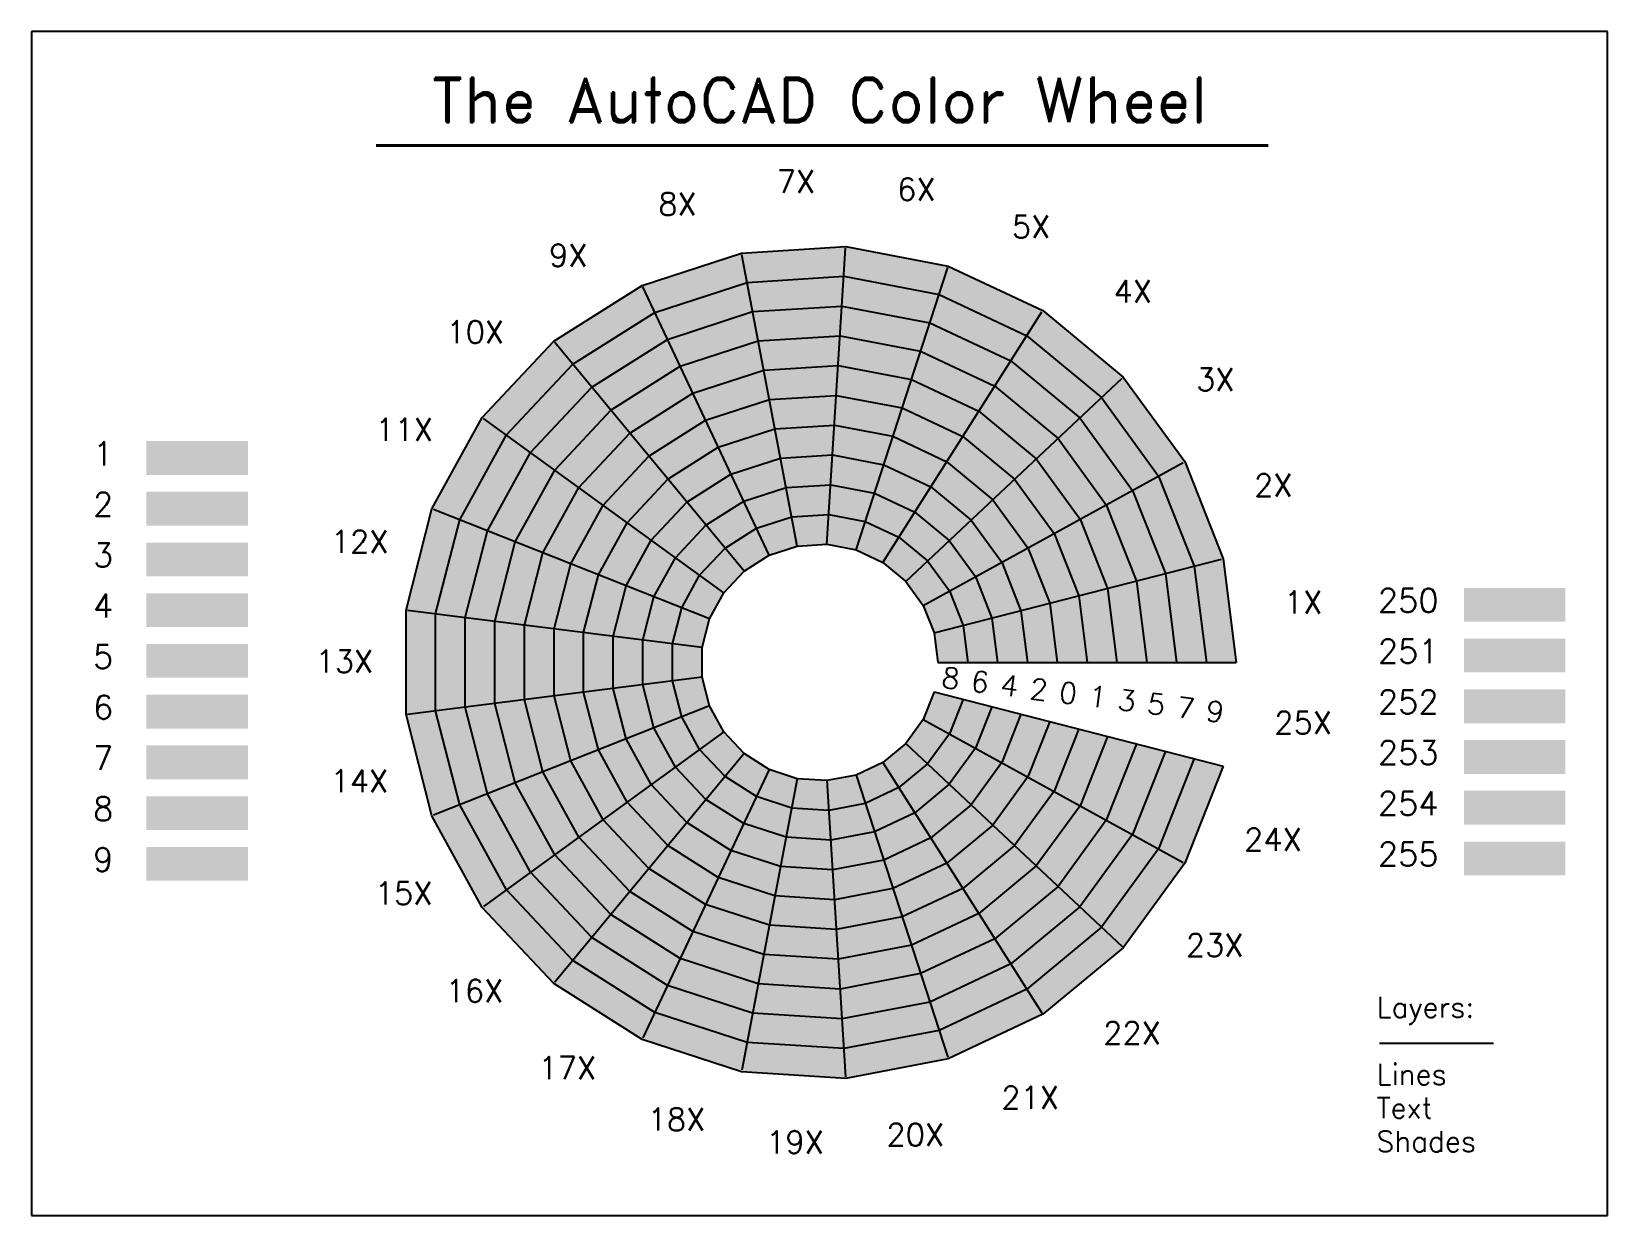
# Model space of a CAD drawing. Extents: x -266 to 266, y -187 to 213.
import ezdxf
from ezdxf.enums import TextEntityAlignment as Align

# ---------------------------------------------------------------- set-up
doc = ezdxf.new("R2010")
doc.units = 0
doc.header["$MEASUREMENT"] = 0
doc.layers.get('0').update_dxf_attribs({"linetype": 'CONTINUOUS'})
for name, color, linetype in [('LINES', 7, 'CONTINUOUS'), ('SHADES', 10, 'CONTINUOUS'), ('TEXT', 7, 'CONTINUOUS')]:
    doc.layers.add(name, color=color, linetype=linetype)
doc.styles.add('ROMAND', font='romand')
doc.styles.add('ROMANS', font='romans')

msp = doc.modelspace()

# ---------------------------------------------------------------- texts
at = {"layer": 'TEXT', "style": 'ROMAND'}
msp.add_text('The AutoCAD Color Wheel', height=15, dxfattribs=at).set_placement((0, 190), align=Align.MIDDLE)
at = {"layer": 'TEXT', "color": 70, "style": 'ROMANS'}
msp.add_text('7X', height=7.6, dxfattribs=at).set_placement((-7.92, 162.46), align=Align.MIDDLE)
at = {"layer": 'TEXT', "color": 60, "style": 'ROMANS'}
msp.add_text('6X', height=7.6, dxfattribs=at).set_placement((32.75, 159.85), align=Align.MIDDLE)
at = {"layer": 'TEXT', "color": 80, "style": 'ROMANS'}
msp.add_text('8X', height=7.6, dxfattribs=at).set_placement((-47.96, 154.86), align=Align.MIDDLE)
at = {"layer": 'TEXT', "color": 50, "style": 'ROMANS'}
msp.add_text('5X', height=7.6, dxfattribs=at).set_placement((71.5, 147.21), align=Align.MIDDLE)
at = {"layer": 'TEXT', "color": 90, "style": 'ROMANS'}
msp.add_text('9X', height=7.6, dxfattribs=at).set_placement((-84.86, 137.55), align=Align.MIDDLE)
at = {"layer": 'TEXT', "color": 40, "style": 'ROMANS'}
msp.add_text('4X', height=7.6, dxfattribs=at).set_placement((105.88, 125.34), align=Align.MIDDLE)
at = {"layer": 'TEXT', "color": 100, "style": 'ROMANS'}
msp.add_text('10X', height=7.6, dxfattribs=at).set_placement((-116.29, 111.61), align=Align.MIDDLE)
at = {"layer": 'TEXT', "color": 30, "style": 'ROMANS'}
msp.add_text('3X', height=7.6, dxfattribs=at).set_placement((133.75, 95.6), align=Align.MIDDLE)
at = {"layer": 'TEXT', "color": 110, "style": 'ROMANS'}
msp.add_text('11X', height=7.6, dxfattribs=at).set_placement((-140.28, 78.67), align=Align.MIDDLE)
at = {"layer": 'TEXT', "color": 1, "style": 'ROMANS'}
msp.add_text('1', height=8, dxfattribs=at).set_placement((-242, 70.55), align=Align.MIDDLE)
at = {"layer": 'TEXT', "color": 20, "style": 'ROMANS'}
msp.add_text('2X', height=7.6, dxfattribs=at).set_placement((153.34, 59.86), align=Align.MIDDLE)
at = {"layer": 'TEXT', "color": 2, "style": 'ROMANS'}
msp.add_text('2', height=8, dxfattribs=at).set_placement((-242, 53.41), align=Align.MIDDLE)
at = {"layer": 'TEXT', "color": 120, "style": 'ROMANS'}
msp.add_text('12X', height=7.6, dxfattribs=at).set_placement((-155.32, 40.79), align=Align.MIDDLE)
at = {"layer": 'TEXT', "color": 3, "style": 'ROMANS'}
msp.add_text('3', height=8, dxfattribs=at).set_placement((-242, 36.27), align=Align.MIDDLE)
at = {"layer": 'TEXT', "color": 4, "style": 'ROMANS'}
msp.add_text('4', height=8, dxfattribs=at).set_placement((-242, 19.12), align=Align.MIDDLE)
at = {"layer": 'TEXT', "color": 10, "style": 'ROMANS'}
msp.add_text('1X', height=7.6, dxfattribs=at).set_placement((163.43, 20.38), align=Align.MIDDLE)
at = {"layer": 'TEXT', "color": 250, "style": 'ROMANS'}
for s, height, p in [('250', 8, (198.89, 20.94)), ('25X', 7.6, (163.39, -20.38))]:
    msp.add_text(s, height=height, dxfattribs=at).set_placement(p, align=Align.MIDDLE)
at = {"layer": 'TEXT', "color": 5, "style": 'ROMANS'}
msp.add_text('5', height=8, dxfattribs=at).set_placement((-242, 1.98), align=Align.MIDDLE)
at = {"layer": 'TEXT', "color": 251, "style": 'ROMANS'}
msp.add_text('251', height=8, dxfattribs=at).set_placement((198.89, 3.8), align=Align.MIDDLE)
at = {"layer": 'TEXT', "color": 130, "style": 'ROMANS'}
msp.add_text('13X', height=7.6, dxfattribs=at).set_placement((-160.48, 0.36), align=Align.MIDDLE)
at = {"layer": 'TEXT', "style": 'ROMANS'}
for s, p in [('8', (44.33, -5.34)), ('6', (54.25, -6.59)), ('4', (64.17, -7.84)), ('2', (74.1, -9.1)), ('0', (84.02, -10.35)), ('1', (93.94, -11.6)), ('3', (103.86, -12.86)), ('5', (113.78, -14.11)), ('7', (123.7, -15.36)), ('9', (133.62, -16.62))]:
    msp.add_text(s, height=7, rotation=352.8, dxfattribs=at).set_placement(p, align=Align.MIDDLE)
at = {"layer": 'TEXT', "color": 252, "style": 'ROMANS'}
msp.add_text('252', height=8, dxfattribs=at).set_placement((198.89, -13.34), align=Align.MIDDLE)
at = {"layer": 'TEXT', "color": 6, "style": 'ROMANS'}
msp.add_text('6', height=8, dxfattribs=at).set_placement((-242, -15.16), align=Align.MIDDLE)
at = {"layer": 'TEXT', "color": 253, "style": 'ROMANS'}
msp.add_text('253', height=8, dxfattribs=at).set_placement((198.89, -30.49), align=Align.MIDDLE)
at = {"layer": 'TEXT', "color": 7, "style": 'ROMANS'}
msp.add_text('7', height=8, dxfattribs=at).set_placement((-242, -32.31), align=Align.MIDDLE)
at = {"layer": 'TEXT', "color": 140, "style": 'ROMANS'}
msp.add_text('14X', height=7.6, dxfattribs=at).set_placement((-155.41, -40.07), align=Align.MIDDLE)
at = {"layer": 'TEXT', "color": 8, "style": 'ROMANS'}
msp.add_text('8', height=8, dxfattribs=at).set_placement((-242, -49.45), align=Align.MIDDLE)
at = {"layer": 'TEXT', "color": 254, "style": 'ROMANS'}
msp.add_text('254', height=8, dxfattribs=at).set_placement((198.89, -47.63), align=Align.MIDDLE)
at = {"layer": 'TEXT', "color": 240, "style": 'ROMANS'}
msp.add_text('24X', height=7.6, dxfattribs=at).set_placement((153.21, -59.84), align=Align.MIDDLE)
at = {"layer": 'TEXT', "color": 9, "style": 'ROMANS'}
msp.add_text('9', height=8, dxfattribs=at).set_placement((-242, -66.59), align=Align.MIDDLE)
at = {"layer": 'TEXT', "color": 255, "style": 'ROMANS'}
msp.add_text('255', height=8, dxfattribs=at).set_placement((198.89, -64.77), align=Align.MIDDLE)
at = {"layer": 'TEXT', "color": 150, "style": 'ROMANS'}
msp.add_text('15X', height=7.6, dxfattribs=at).set_placement((-140.45, -77.98), align=Align.MIDDLE)
at = {"layer": 'TEXT', "color": 230, "style": 'ROMANS'}
msp.add_text('23X', height=7.6, dxfattribs=at).set_placement((133.53, -95.53), align=Align.MIDDLE)
at = {"layer": 'TEXT', "color": 160, "style": 'ROMANS'}
msp.add_text('16X', height=7.6, dxfattribs=at).set_placement((-116.54, -110.98), align=Align.MIDDLE)
at = {"layer": 'TEXT', "style": 'ROMANS'}
for s, p in [('Layers:', (188.15, -120)), ('Lines', (188.15, -142.67)), ('Text', (188.15, -154)), ('Shades', (188.15, -165.33))]:
    msp.add_text(s, height=7, dxfattribs=at).set_placement(p)
at = {"layer": 'TEXT', "color": 220, "style": 'ROMANS'}
msp.add_text('22X', height=7.6, dxfattribs=at).set_placement((105.6, -125.21), align=Align.MIDDLE)
at = {"layer": 'TEXT', "color": 170, "style": 'ROMANS'}
msp.add_text('17X', height=7.6, dxfattribs=at).set_placement((-85.16, -136.99), align=Align.MIDDLE)
at = {"layer": 'TEXT', "color": 210, "style": 'ROMANS'}
msp.add_text('21X', height=7.6, dxfattribs=at).set_placement((71.17, -147.01), align=Align.MIDDLE)
at = {"layer": 'TEXT', "color": 180, "style": 'ROMANS'}
msp.add_text('18X', height=7.6, dxfattribs=at).set_placement((-48.31, -154.39), align=Align.MIDDLE)
at = {"layer": 'TEXT', "color": 190, "style": 'ROMANS'}
msp.add_text('19X', height=7.6, dxfattribs=at).set_placement((-8.28, -162.07), align=Align.MIDDLE)
at = {"layer": 'TEXT', "color": 200, "style": 'ROMANS'}
msp.add_text('20X', height=7.6, dxfattribs=at).set_placement((32.39, -159.56), align=Align.MIDDLE)

# ---------------------------------------------------------------- linework, layer by layer
for p, q in [((266.2, 213.15), (-266.2, 213.15)), ((-266.2, 213.15), (-266.2, -186.85)), ((266.2, -186.85), (266.2, 213.15)), ((-266.2, -186.85), (266.2, -186.85))]:
    msp.add_line(p, q)
at = {"layer": 'LINES', "color": 3}
for p, q in [((-26.38, 138.3), (8.84, 140.52)), ((2.51, 39.92), (8.81, 139.96)), ((-59.95, 127.39), (-26.38, 138.3)), ((-7.5, 39.29), (-26.28, 137.75)), ((-55.66, 118.27), (-24.49, 128.4)), ((-24.49, 128.4), (8.21, 130.46)), ((-89.75, 108.48), (-59.95, 127.39)), ((-17.03, 36.19), (-59.71, 126.89)), ((-83.32, 100.72), (-55.66, 118.27)), ((-51.36, 109.15), (-22.6, 118.5)), ((-22.6, 118.5), (7.57, 120.4)), ((-113.91, 82.76), (-89.75, 108.48)), ((-25.5, 30.82), (-89.39, 108.06)), ((-76.9, 92.95), (-51.36, 109.15)), ((-47.07, 100.03), (-20.72, 108.6)), ((-20.72, 108.6), (6.94, 110.34)), ((-105.75, 76.83), (-83.32, 100.72)), ((-70.47, 85.19), (-47.07, 100.03)), ((-42.78, 90.91), (-18.83, 98.7)), ((-18.83, 98.7), (6.31, 100.28)), ((-97.6, 70.91), (-76.9, 92.95)), ((-64.05, 77.42), (-42.78, 90.91)), ((-89.44, 64.98), (-70.47, 85.19)), ((-38.49, 81.79), (-16.94, 88.8)), ((-16.94, 88.8), (5.68, 90.22)), ((-130.91, 51.83), (-113.91, 82.76)), ((-32.36, 23.51), (-113.46, 82.43)), ((-57.62, 69.65), (-38.49, 81.79)), ((-15.05, 78.9), (5.04, 80.16)), ((-121.54, 48.12), (-105.75, 76.83)), ((-81.29, 59.06), (-64.05, 77.42)), ((-34.2, 72.67), (-15.05, 78.9)), ((-112.16, 44.41), (-97.6, 70.91)), ((-73.13, 53.13), (-57.62, 69.65)), ((-51.2, 61.89), (-34.2, 72.67)), ((-13.16, 68.99), (4.41, 70.1)), ((-102.79, 40.7), (-89.44, 64.98)), ((-29.91, 63.55), (-13.16, 68.99)), ((-93.42, 36.99), (-81.29, 59.06)), ((-64.98, 47.21), (-51.2, 61.89)), ((-44.77, 54.12), (-29.91, 63.55)), ((-25.61, 54.43), (-11.27, 59.09)), ((-11.27, 59.09), (3.78, 60.04)), ((-56.82, 41.29), (-44.77, 54.12)), ((-38.35, 46.35), (-25.61, 54.43)), ((-84.05, 33.28), (-73.13, 53.13)), ((-21.32, 45.31), (-9.38, 49.19)), ((-9.38, 49.19), (3.14, 49.98)), ((-74.68, 29.57), (-64.98, 47.21)), ((-48.67, 35.36), (-38.35, 46.35)), ((-31.92, 38.59), (-21.32, 45.31)), ((-65.31, 25.86), (-56.82, 41.29)), ((-40.52, 29.44), (-31.92, 38.59)), ((-55.93, 22.15), (-48.67, 35.36)), ((-46.56, 18.44), (-40.52, 29.44))]:
    msp.add_line(p, q, dxfattribs=at)
at = {"layer": 'LINES', "color": 2}
for p, q in [((8.84, 140.52), (43.51, 133.9)), ((12.36, 38.04), (43.34, 133.37)), ((43.51, 133.9), (75.44, 118.88)), ((8.21, 130.46), (40.39, 124.32)), ((40.39, 124.32), (70.04, 110.37)), ((7.57, 120.4), (37.28, 114.73)), ((21.43, 33.77), (75.14, 118.41)), ((75.44, 118.88), (102.64, 96.38)), ((37.28, 114.73), (64.64, 101.86)), ((6.94, 110.34), (34.16, 105.15)), ((70.04, 110.37), (95.29, 89.48)), ((34.16, 105.15), (59.24, 93.35)), ((64.64, 101.86), (87.94, 82.58)), ((6.31, 100.28), (31.05, 95.56)), ((29.16, 27.38), (102.23, 96)), ((31.05, 95.56), (53.84, 84.84)), ((59.24, 93.35), (80.59, 75.68)), ((5.68, 90.22), (27.93, 85.97)), ((27.93, 85.97), (48.44, 76.33)), ((5.04, 80.16), (24.82, 76.39)), ((53.84, 84.84), (73.24, 68.78)), ((24.82, 76.39), (43.04, 67.81)), ((48.44, 76.33), (65.9, 61.88)), ((4.41, 70.1), (21.7, 66.8)), ((21.7, 66.8), (37.64, 59.3)), ((43.04, 67.81), (58.55, 54.98)), ((3.78, 60.04), (18.59, 57.21)), ((37.64, 59.3), (51.2, 48.08)), ((18.59, 57.21), (32.23, 50.79)), ((3.14, 49.98), (15.48, 47.63)), ((32.23, 50.79), (43.85, 41.18)), ((15.48, 47.63), (26.83, 42.28)), ((26.83, 42.28), (36.51, 34.28))]:
    msp.add_line(p, q, dxfattribs=at)
at = {"layer": 'LINES', "color": 1}
for p, q in [((102.64, 96.38), (123.38, 67.83)), ((95.29, 89.48), (114.55, 62.97)), ((87.94, 82.58), (105.71, 58.12)), ((80.59, 75.68), (96.88, 53.26)), ((35.05, 19.27), (122.89, 67.56)), ((73.24, 68.78), (88.05, 48.41)), ((123.38, 67.83), (136.37, 35.01)), ((65.9, 61.88), (79.22, 43.55)), ((114.55, 62.97), (126.61, 32.51)), ((58.55, 54.98), (70.38, 38.69)), ((96.88, 53.26), (107.08, 27.49)), ((105.71, 58.12), (116.85, 30)), ((51.2, 48.08), (61.55, 33.84)), ((88.05, 48.41), (97.32, 24.99)), ((79.22, 43.55), (87.56, 22.48)), ((43.85, 41.18), (52.72, 28.98)), ((70.38, 38.69), (77.79, 19.97)), ((36.51, 34.28), (43.88, 24.13)), ((38.74, 9.95), (135.83, 34.88)), ((61.55, 33.84), (68.03, 17.47)), ((126.61, 32.51), (130.72, 0)), ((136.37, 35.01), (140.79, 0)), ((52.72, 28.98), (58.27, 14.96)), ((107.08, 27.49), (110.56, 0)), ((116.85, 30), (120.64, 0)), ((43.88, 24.13), (48.51, 12.45)), ((87.56, 22.48), (90.4, 0)), ((97.32, 24.99), (100.48, 0)), ((68.03, 17.47), (70.24, 0)), ((77.79, 19.97), (80.32, 0)), ((48.51, 12.45), (50.08, 0)), ((58.27, 14.96), (60.16, 0)), ((40, 0), (140.79, 0))]:
    msp.add_line(p, q, dxfattribs=at)
at = {"layer": 'LINES', "color": 4}
for p, q in [((-139.68, 17.65), (-130.91, 51.83)), ((-37.19, 14.73), (-130.39, 51.63)), ((-129.68, 16.38), (-121.54, 48.12)), ((-119.68, 15.12), (-112.16, 44.41)), ((-109.68, 13.86), (-102.79, 40.7)), ((-99.68, 12.59), (-93.42, 36.99)), ((-89.68, 11.33), (-84.05, 33.28)), ((-79.68, 10.07), (-74.68, 29.57)), ((-69.68, 8.8), (-65.31, 25.86)), ((-59.68, 7.54), (-55.93, 22.15)), ((-139.68, -17.65), (-139.68, 17.65)), ((-39.68, 5.01), (-139.13, 17.58)), ((-129.68, -16.38), (-129.68, 16.38)), ((-49.68, 6.28), (-46.56, 18.44)), ((-119.68, -15.12), (-119.68, 15.12)), ((-109.68, -13.86), (-109.68, 13.86)), ((-99.68, -12.59), (-99.68, 12.59)), ((-89.68, -11.33), (-89.68, 11.33)), ((-79.68, -10.07), (-79.68, 10.07)), ((-69.68, -8.8), (-69.68, 8.8)), ((-59.68, -7.54), (-59.68, 7.54)), ((-49.68, -6.28), (-49.68, 6.28)), ((-39.68, -5.01), (-139.13, -17.58)), ((-74.68, -29.57), (-79.68, -10.07)), ((-65.31, -25.86), (-69.68, -8.8)), ((-55.93, -22.15), (-59.68, -7.54)), ((-46.56, -18.44), (-49.68, -6.28)), ((-112.16, -44.41), (-119.68, -15.12)), ((-102.79, -40.7), (-109.68, -13.86)), ((-93.42, -36.99), (-99.68, -12.59)), ((-84.05, -33.28), (-89.68, -11.33)), ((-130.91, -51.83), (-139.68, -17.65)), ((-121.54, -48.12), (-129.68, -16.38))]:
    msp.add_line(p, q, dxfattribs=at)
at = {"layer": 'LINES', "color": 6}
for p, q in [((38.74, -9.95), (136.37, -35.01)), ((48.51, -12.45), (43.88, -24.13)), ((58.27, -14.96), (52.72, -28.98)), ((35.05, -19.27), (122.89, -67.56)), ((68.03, -17.47), (61.55, -33.84)), ((77.79, -19.97), (70.38, -38.69)), ((43.88, -24.13), (36.51, -34.28)), ((87.56, -22.48), (79.22, -43.55)), ((97.32, -24.99), (88.05, -48.41)), ((29.16, -27.38), (102.23, -96)), ((52.72, -28.98), (43.85, -41.18)), ((107.08, -27.49), (96.88, -53.26)), ((116.85, -30), (105.71, -58.12)), ((21.43, -33.77), (75.14, -118.41)), ((36.51, -34.28), (26.83, -42.28)), ((61.55, -33.84), (51.2, -48.08)), ((126.61, -32.51), (114.55, -62.97)), ((136.37, -35.01), (123.38, -67.83)), ((2.51, -39.92), (8.81, -139.96)), ((12.36, -38.04), (43.34, -133.37)), ((26.83, -42.28), (15.48, -47.63)), ((43.85, -41.18), (32.23, -50.79)), ((70.38, -38.69), (58.55, -54.98)), ((15.48, -47.63), (3.14, -49.98)), ((79.22, -43.55), (65.9, -61.88)), ((32.23, -50.79), (18.59, -57.21)), ((51.2, -48.08), (37.64, -59.3)), ((88.05, -48.41), (73.24, -68.78)), ((18.59, -57.21), (3.78, -60.04)), ((58.55, -54.98), (43.04, -67.81)), ((96.88, -53.26), (80.59, -75.68)), ((105.71, -58.12), (87.94, -82.58)), ((37.64, -59.3), (21.7, -66.8)), ((65.9, -61.88), (48.44, -76.33)), ((114.55, -62.97), (95.29, -89.48)), ((21.7, -66.8), (4.41, -70.1)), ((43.04, -67.81), (24.82, -76.39)), ((73.24, -68.78), (53.84, -84.84)), ((123.38, -67.83), (102.63, -96.38)), ((24.82, -76.39), (5.04, -80.16)), ((48.44, -76.33), (27.93, -85.97)), ((80.59, -75.68), (59.24, -93.35)), ((53.84, -84.84), (31.05, -95.56)), ((87.94, -82.58), (64.64, -101.86)), ((27.93, -85.97), (5.68, -90.22)), ((95.29, -89.48), (70.04, -110.37)), ((31.05, -95.56), (6.31, -100.28)), ((59.24, -93.35), (34.16, -105.15)), ((102.63, -96.38), (75.44, -118.88)), ((34.16, -105.15), (6.94, -110.34)), ((64.64, -101.86), (37.28, -114.73)), ((70.04, -110.37), (40.39, -124.32)), ((37.28, -114.73), (7.57, -120.4)), ((75.44, -118.88), (43.51, -133.9)), ((40.39, -124.32), (8.21, -130.46)), ((43.51, -133.9), (8.84, -140.52))]:
    msp.add_line(p, q, dxfattribs=at)
at = {"layer": 'LINES', "color": 5}
for p, q in [((-37.19, -14.72), (-130.39, -51.63)), ((-40.52, -29.44), (-46.56, -18.44)), ((-32.36, -23.51), (-113.46, -82.43)), ((-56.82, -41.29), (-65.31, -25.86)), ((-48.67, -35.36), (-55.93, -22.15)), ((-25.5, -30.82), (-89.39, -108.06)), ((-64.98, -47.21), (-74.68, -29.57)), ((-31.92, -38.59), (-40.52, -29.44)), ((-81.29, -59.06), (-93.42, -36.99)), ((-73.13, -53.13), (-84.05, -33.28)), ((-17.03, -36.19), (-59.71, -126.89)), ((-38.35, -46.35), (-48.67, -35.36)), ((-89.44, -64.98), (-102.79, -40.7)), ((-44.77, -54.12), (-56.82, -41.29)), ((-21.32, -45.31), (-31.92, -38.59)), ((-7.5, -39.29), (-26.28, -137.75)), ((-97.6, -70.91), (-112.16, -44.41)), ((-51.2, -61.89), (-64.98, -47.21)), ((-25.61, -54.43), (-38.35, -46.35)), ((-9.38, -49.19), (-21.32, -45.31)), ((-113.91, -82.76), (-130.91, -51.83)), ((-105.75, -76.83), (-121.54, -48.12)), ((-57.62, -69.65), (-73.13, -53.13)), ((3.14, -49.98), (-9.38, -49.19)), ((-29.91, -63.55), (-44.77, -54.12)), ((-11.27, -59.09), (-25.61, -54.43)), ((-64.05, -77.42), (-81.29, -59.06)), ((-34.2, -72.67), (-51.2, -61.89)), ((-13.16, -68.99), (-29.91, -63.55)), ((3.78, -60.04), (-11.27, -59.09)), ((-70.47, -85.19), (-89.44, -64.98)), ((4.41, -70.1), (-13.16, -68.99)), ((-76.9, -92.95), (-97.6, -70.91)), ((-38.49, -81.79), (-57.62, -69.65)), ((-15.05, -78.9), (-34.2, -72.67)), ((-83.32, -100.72), (-105.75, -76.83)), ((-42.78, -90.91), (-64.05, -77.42)), ((5.04, -80.16), (-15.05, -78.9)), ((-89.75, -108.48), (-113.91, -82.76)), ((-16.94, -88.8), (-38.49, -81.79)), ((-47.07, -100.03), (-70.47, -85.19)), ((5.68, -90.22), (-16.94, -88.8)), ((-51.36, -109.15), (-76.9, -92.95)), ((-18.83, -98.7), (-42.78, -90.91)), ((-55.66, -118.27), (-83.32, -100.72)), ((-20.72, -108.6), (-47.07, -100.03)), ((6.31, -100.28), (-18.83, -98.7)), ((-59.95, -127.39), (-89.75, -108.48)), ((-22.6, -118.5), (-51.36, -109.15)), ((6.94, -110.34), (-20.72, -108.6)), ((-24.49, -128.4), (-55.66, -118.27)), ((7.57, -120.4), (-22.6, -118.5)), ((-26.38, -138.3), (-59.95, -127.39)), ((8.21, -130.46), (-24.49, -128.4)), ((8.84, -140.52), (-26.38, -138.3))]:
    msp.add_line(p, q, dxfattribs=at)
at = {"layer": 'LINES', "color": 3}
msp.add_lwpolyline([(-37.19, 14.73), (-32.36, 23.51), (-25.5, 30.82), (-17.03, 36.19), (-7.5, 39.29), (2.51, 39.92)], dxfattribs=at)
at = {"layer": 'LINES', "color": 2}
msp.add_lwpolyline([(2.51, 39.92), (12.36, 38.04), (21.43, 33.77), (29.16, 27.38)], dxfattribs=at)
at = {"layer": 'LINES', "color": 1}
msp.add_lwpolyline([(29.16, 27.38), (35.05, 19.27), (38.74, 9.95), (40, 0)], dxfattribs=at)
at = {"layer": 'LINES', "color": 4}
msp.add_lwpolyline([(-37.19, -14.72), (-39.68, -5.01), (-39.68, 5.01), (-37.19, 14.73)], dxfattribs=at)
at = {"layer": 'LINES', "color": 6}
msp.add_lwpolyline([(38.74, -9.95), (35.05, -19.27), (29.16, -27.38), (21.43, -33.77), (12.36, -38.04), (2.51, -39.92)], dxfattribs=at)
at = {"layer": 'LINES', "color": 5}
msp.add_lwpolyline([(2.51, -39.92), (-7.5, -39.29), (-17.03, -36.19), (-25.5, -30.82), (-32.36, -23.51), (-37.19, -14.72)], dxfattribs=at)
at = {"layer": 'SHADES', "color": 79}
msp.add_solid([(8.21, 130.46), (8.84, 140.52), (-24.49, 128.4), (-26.38, 138.3)], dxfattribs=at)
at = {"layer": 'SHADES', "color": 69}
msp.add_solid([(40.39, 124.32), (43.51, 133.9), (8.21, 130.46), (8.84, 140.52)], dxfattribs=at)
at = {"layer": 'SHADES', "color": 89}
msp.add_solid([(-24.49, 128.4), (-26.38, 138.3), (-55.66, 118.27), (-59.95, 127.39)], dxfattribs=at)
at = {"layer": 'SHADES', "color": 59}
msp.add_solid([(70.04, 110.37), (75.44, 118.88), (40.39, 124.32), (43.51, 133.9)], dxfattribs=at)
at = {"layer": 'SHADES', "color": 87}
msp.add_solid([(-22.6, 118.5), (-24.49, 128.4), (-51.36, 109.15), (-55.66, 118.27)], dxfattribs=at)
at = {"layer": 'SHADES', "color": 77}
msp.add_solid([(7.57, 120.4), (8.21, 130.46), (-22.6, 118.5), (-24.49, 128.4)], dxfattribs=at)
at = {"layer": 'SHADES', "color": 67}
msp.add_solid([(37.28, 114.73), (40.39, 124.32), (7.57, 120.4), (8.21, 130.46)], dxfattribs=at)
at = {"layer": 'SHADES', "color": 99}
msp.add_solid([(-55.66, 118.27), (-59.95, 127.39), (-83.32, 100.72), (-89.75, 108.48)], dxfattribs=at)
at = {"layer": 'SHADES', "color": 57}
msp.add_solid([(64.64, 101.86), (70.04, 110.37), (37.28, 114.73), (40.39, 124.32)], dxfattribs=at)
at = {"layer": 'SHADES', "color": 97}
msp.add_solid([(-51.36, 109.15), (-55.66, 118.27), (-76.9, 92.95), (-83.32, 100.72)], dxfattribs=at)
at = {"layer": 'SHADES', "color": 85}
msp.add_solid([(-20.72, 108.6), (-22.6, 118.5), (-47.07, 100.03), (-51.36, 109.15)], dxfattribs=at)
at = {"layer": 'SHADES', "color": 75}
msp.add_solid([(6.94, 110.34), (7.57, 120.4), (-20.72, 108.6), (-22.6, 118.5)], dxfattribs=at)
at = {"layer": 'SHADES', "color": 65}
msp.add_solid([(34.16, 105.15), (37.28, 114.73), (6.94, 110.34), (7.57, 120.4)], dxfattribs=at)
at = {"layer": 'SHADES', "color": 49}
msp.add_solid([(95.29, 89.48), (102.64, 96.38), (70.04, 110.37), (75.44, 118.88)], dxfattribs=at)
at = {"layer": 'SHADES', "color": 55}
msp.add_solid([(59.24, 93.35), (64.64, 101.86), (34.16, 105.15), (37.28, 114.73)], dxfattribs=at)
at = {"layer": 'SHADES', "color": 109}
msp.add_solid([(-83.32, 100.72), (-89.75, 108.48), (-105.75, 76.83), (-113.91, 82.76)], dxfattribs=at)
at = {"layer": 'SHADES', "color": 95}
msp.add_solid([(-47.07, 100.03), (-51.36, 109.15), (-70.47, 85.19), (-76.9, 92.95)], dxfattribs=at)
at = {"layer": 'SHADES', "color": 83}
msp.add_solid([(-18.83, 98.7), (-20.72, 108.6), (-42.78, 90.91), (-47.07, 100.03)], dxfattribs=at)
at = {"layer": 'SHADES', "color": 73}
msp.add_solid([(6.31, 100.28), (6.94, 110.34), (-18.83, 98.7), (-20.72, 108.6)], dxfattribs=at)
at = {"layer": 'SHADES', "color": 63}
msp.add_solid([(31.05, 95.56), (34.16, 105.15), (6.31, 100.28), (6.94, 110.34)], dxfattribs=at)
at = {"layer": 'SHADES', "color": 47}
msp.add_solid([(87.94, 82.58), (95.29, 89.48), (64.64, 101.86), (70.04, 110.37)], dxfattribs=at)
at = {"layer": 'SHADES', "color": 53}
msp.add_solid([(53.84, 84.84), (59.24, 93.35), (31.05, 95.56), (34.16, 105.15)], dxfattribs=at)
at = {"layer": 'SHADES', "color": 45}
msp.add_solid([(80.59, 75.68), (87.94, 82.58), (59.24, 93.35), (64.64, 101.86)], dxfattribs=at)
at = {"layer": 'SHADES', "color": 107}
msp.add_solid([(-76.9, 92.95), (-83.32, 100.72), (-97.6, 70.91), (-105.75, 76.83)], dxfattribs=at)
at = {"layer": 'SHADES', "color": 93}
msp.add_solid([(-42.78, 90.91), (-47.07, 100.03), (-64.05, 77.42), (-70.47, 85.19)], dxfattribs=at)
at = {"layer": 'SHADES', "color": 81}
msp.add_solid([(-16.94, 88.8), (-18.83, 98.7), (-38.49, 81.79), (-42.78, 90.91)], dxfattribs=at)
at = {"layer": 'SHADES', "color": 71}
msp.add_solid([(5.68, 90.22), (6.31, 100.28), (-16.94, 88.8), (-18.83, 98.7)], dxfattribs=at)
at = {"layer": 'SHADES', "color": 61}
msp.add_solid([(27.93, 85.97), (31.05, 95.56), (5.68, 90.22), (6.31, 100.28)], dxfattribs=at)
at = {"layer": 'SHADES', "color": 39}
msp.add_solid([(114.55, 62.97), (123.38, 67.83), (95.29, 89.48), (102.64, 96.38)], dxfattribs=at)
at = {"layer": 'SHADES', "color": 105}
msp.add_solid([(-70.47, 85.19), (-76.9, 92.95), (-89.44, 64.98), (-97.6, 70.91)], dxfattribs=at)
at = {"layer": 'SHADES', "color": 91}
msp.add_solid([(-38.49, 81.79), (-42.78, 90.91), (-57.62, 69.65), (-64.05, 77.42)], dxfattribs=at)
at = {"layer": 'SHADES', "color": 51}
msp.add_solid([(48.44, 76.33), (53.84, 84.84), (27.93, 85.97), (31.05, 95.56)], dxfattribs=at)
at = {"layer": 'SHADES', "color": 43}
msp.add_solid([(73.24, 68.78), (80.59, 75.68), (53.84, 84.84), (59.24, 93.35)], dxfattribs=at)
at = {"layer": 'SHADES', "color": 103}
msp.add_solid([(-64.05, 77.42), (-70.47, 85.19), (-81.29, 59.06), (-89.44, 64.98)], dxfattribs=at)
at = {"layer": 'SHADES', "color": 80}
msp.add_solid([(-15.05, 78.9), (-16.94, 88.8), (-34.2, 72.67), (-38.49, 81.79)], dxfattribs=at)
at = {"layer": 'SHADES', "color": 70}
msp.add_solid([(5.04, 80.16), (5.68, 90.22), (-15.05, 78.9), (-16.94, 88.8)], dxfattribs=at)
at = {"layer": 'SHADES', "color": 60}
msp.add_solid([(24.82, 76.39), (27.93, 85.97), (5.04, 80.16), (5.68, 90.22)], dxfattribs=at)
at = {"layer": 'SHADES', "color": 50}
msp.add_solid([(43.04, 67.81), (48.44, 76.33), (24.82, 76.39), (27.93, 85.97)], dxfattribs=at)
at = {"layer": 'SHADES', "color": 37}
msp.add_solid([(105.71, 58.12), (114.55, 62.97), (87.94, 82.58), (95.29, 89.48)], dxfattribs=at)
at = {"layer": 'SHADES', "color": 119}
msp.add_solid([(-105.75, 76.83), (-113.91, 82.76), (-121.54, 48.12), (-130.91, 51.83)], dxfattribs=at)
at = {"layer": 'SHADES', "color": 90}
msp.add_solid([(-34.2, 72.67), (-38.49, 81.79), (-51.2, 61.89), (-57.62, 69.65)], dxfattribs=at)
at = {"layer": 'SHADES', "color": 72}
msp.add_solid([(4.41, 70.1), (5.04, 80.16), (-13.16, 68.99), (-15.05, 78.9)], dxfattribs=at)
at = {"layer": 'SHADES', "color": 62}
msp.add_solid([(21.7, 66.8), (24.82, 76.39), (4.41, 70.1), (5.04, 80.16)], dxfattribs=at)
at = {"layer": 'SHADES', "color": 41}
msp.add_solid([(65.9, 61.88), (73.24, 68.78), (48.44, 76.33), (53.84, 84.84)], dxfattribs=at)
at = {"layer": 'SHADES', "color": 35}
msp.add_solid([(96.88, 53.26), (105.71, 58.12), (80.59, 75.68), (87.94, 82.58)], dxfattribs=at)
at = {"layer": 'SHADES', "color": 1}
msp.add_solid([(-227.36, 63.37), (-193.07, 63.37), (-227.36, 74.8), (-193.07, 74.8)], dxfattribs=at)
at = {"layer": 'SHADES', "color": 117}
msp.add_solid([(-97.6, 70.91), (-105.75, 76.83), (-112.16, 44.41), (-121.54, 48.12)], dxfattribs=at)
at = {"layer": 'SHADES', "color": 101}
msp.add_solid([(-57.62, 69.65), (-64.05, 77.42), (-73.13, 53.13), (-81.29, 59.06)], dxfattribs=at)
at = {"layer": 'SHADES', "color": 82}
msp.add_solid([(-13.16, 68.99), (-15.05, 78.9), (-29.91, 63.55), (-34.2, 72.67)], dxfattribs=at)
at = {"layer": 'SHADES', "color": 52}
msp.add_solid([(37.64, 59.3), (43.04, 67.81), (21.7, 66.8), (24.82, 76.39)], dxfattribs=at)
at = {"layer": 'SHADES', "color": 40}
msp.add_solid([(58.55, 54.98), (65.9, 61.88), (43.04, 67.81), (48.44, 76.33)], dxfattribs=at)
at = {"layer": 'SHADES', "color": 33}
msp.add_solid([(88.05, 48.41), (96.88, 53.26), (73.24, 68.78), (80.59, 75.68)], dxfattribs=at)
at = {"layer": 'SHADES', "color": 115}
msp.add_solid([(-89.44, 64.98), (-97.6, 70.91), (-102.79, 40.7), (-112.16, 44.41)], dxfattribs=at)
at = {"layer": 'SHADES', "color": 100}
msp.add_solid([(-51.2, 61.89), (-57.62, 69.65), (-64.98, 47.21), (-73.13, 53.13)], dxfattribs=at)
at = {"layer": 'SHADES', "color": 92}
msp.add_solid([(-29.91, 63.55), (-34.2, 72.67), (-44.77, 54.12), (-51.2, 61.89)], dxfattribs=at)
at = {"layer": 'SHADES', "color": 74}
msp.add_solid([(3.78, 60.04), (4.41, 70.1), (-11.27, 59.09), (-13.16, 68.99)], dxfattribs=at)
at = {"layer": 'SHADES', "color": 64}
msp.add_solid([(18.59, 57.21), (21.7, 66.8), (3.78, 60.04), (4.41, 70.1)], dxfattribs=at)
at = {"layer": 'SHADES', "color": 113}
msp.add_solid([(-81.29, 59.06), (-89.44, 64.98), (-93.42, 36.99), (-102.79, 40.7)], dxfattribs=at)
at = {"layer": 'SHADES', "color": 84}
msp.add_solid([(-11.27, 59.09), (-13.16, 68.99), (-25.61, 54.43), (-29.91, 63.55)], dxfattribs=at)
at = {"layer": 'SHADES', "color": 54}
msp.add_solid([(32.23, 50.79), (37.64, 59.3), (18.59, 57.21), (21.7, 66.8)], dxfattribs=at)
at = {"layer": 'SHADES', "color": 42}
msp.add_solid([(51.2, 48.08), (58.55, 54.98), (37.64, 59.3), (43.04, 67.81)], dxfattribs=at)
at = {"layer": 'SHADES', "color": 31}
msp.add_solid([(79.22, 43.55), (88.05, 48.41), (65.9, 61.88), (73.24, 68.78)], dxfattribs=at)
at = {"layer": 'SHADES', "color": 29}
msp.add_solid([(126.61, 32.51), (136.37, 35.01), (114.55, 62.97), (123.38, 67.83)], dxfattribs=at)
at = {"layer": 'SHADES', "color": 111}
msp.add_solid([(-73.13, 53.13), (-81.29, 59.06), (-84.05, 33.28), (-93.42, 36.99)], dxfattribs=at)
at = {"layer": 'SHADES', "color": 102}
msp.add_solid([(-44.77, 54.12), (-51.2, 61.89), (-56.82, 41.29), (-64.98, 47.21)], dxfattribs=at)
at = {"layer": 'SHADES', "color": 94}
msp.add_solid([(-25.61, 54.43), (-29.91, 63.55), (-38.35, 46.35), (-44.77, 54.12)], dxfattribs=at)
at = {"layer": 'SHADES', "color": 86}
msp.add_solid([(-9.38, 49.19), (-11.27, 59.09), (-21.32, 45.31), (-25.61, 54.43)], dxfattribs=at)
at = {"layer": 'SHADES', "color": 76}
msp.add_solid([(3.14, 49.98), (3.78, 60.04), (-9.38, 49.19), (-11.27, 59.09)], dxfattribs=at)
at = {"layer": 'SHADES', "color": 66}
msp.add_solid([(15.48, 47.63), (18.59, 57.21), (3.14, 49.98), (3.78, 60.04)], dxfattribs=at)
at = {"layer": 'SHADES', "color": 44}
msp.add_solid([(43.85, 41.18), (51.2, 48.08), (32.23, 50.79), (37.64, 59.3)], dxfattribs=at)
at = {"layer": 'SHADES', "color": 30}
msp.add_solid([(70.38, 38.69), (79.22, 43.55), (58.55, 54.98), (65.9, 61.88)], dxfattribs=at)
at = {"layer": 'SHADES', "color": 27}
msp.add_solid([(116.85, 30), (126.61, 32.51), (105.71, 58.12), (114.55, 62.97)], dxfattribs=at)
at = {"layer": 'SHADES', "color": 2}
msp.add_solid([(-227.36, 46.23), (-193.07, 46.23), (-227.36, 57.65), (-193.07, 57.65)], dxfattribs=at)
at = {"layer": 'SHADES', "color": 104}
msp.add_solid([(-38.35, 46.35), (-44.77, 54.12), (-48.67, 35.36), (-56.82, 41.29)], dxfattribs=at)
at = {"layer": 'SHADES', "color": 96}
msp.add_solid([(-21.32, 45.31), (-25.61, 54.43), (-31.92, 38.59), (-38.35, 46.35)], dxfattribs=at)
at = {"layer": 'SHADES', "color": 56}
msp.add_solid([(26.83, 42.28), (32.23, 50.79), (15.48, 47.63), (18.59, 57.21)], dxfattribs=at)
at = {"layer": 'SHADES', "color": 32}
msp.add_solid([(61.55, 33.84), (70.38, 38.69), (51.2, 48.08), (58.55, 54.98)], dxfattribs=at)
at = {"layer": 'SHADES', "color": 23}
msp.add_solid([(97.32, 24.99), (107.08, 27.49), (88.05, 48.41), (96.88, 53.26)], dxfattribs=at)
at = {"layer": 'SHADES', "color": 25}
msp.add_solid([(107.08, 27.49), (116.85, 30), (96.88, 53.26), (105.71, 58.12)], dxfattribs=at)
at = {"layer": 'SHADES', "color": 129}
msp.add_solid([(-121.54, 48.12), (-130.91, 51.83), (-129.68, 16.38), (-139.68, 17.65)], dxfattribs=at)
at = {"layer": 'SHADES', "color": 127}
msp.add_solid([(-112.16, 44.41), (-121.54, 48.12), (-119.68, 15.12), (-129.68, 16.38)], dxfattribs=at)
at = {"layer": 'SHADES', "color": 110}
msp.add_solid([(-64.98, 47.21), (-73.13, 53.13), (-74.68, 29.57), (-84.05, 33.28)], dxfattribs=at)
at = {"layer": 'SHADES', "color": 88}
msp.add_solid([(-7.5, 39.29), (-9.38, 49.19), (-17.03, 36.19), (-21.32, 45.31)], dxfattribs=at)
at = {"layer": 'SHADES', "color": 78}
msp.add_solid([(2.51, 39.92), (3.14, 49.98), (-7.5, 39.29), (-9.38, 49.19)], dxfattribs=at)
at = {"layer": 'SHADES', "color": 68}
msp.add_solid([(12.36, 38.04), (15.48, 47.63), (2.51, 39.92), (3.14, 49.98)], dxfattribs=at)
at = {"layer": 'SHADES', "color": 46}
msp.add_solid([(36.51, 34.28), (43.85, 41.18), (26.83, 42.28), (32.23, 50.79)], dxfattribs=at)
at = {"layer": 'SHADES', "color": 34}
msp.add_solid([(52.72, 28.98), (61.55, 33.84), (43.85, 41.18), (51.2, 48.08)], dxfattribs=at)
at = {"layer": 'SHADES', "color": 21}
msp.add_solid([(87.56, 22.48), (97.32, 24.99), (79.22, 43.55), (88.05, 48.41)], dxfattribs=at)
at = {"layer": 'SHADES', "color": 125}
msp.add_solid([(-102.79, 40.7), (-112.16, 44.41), (-109.68, 13.86), (-119.68, 15.12)], dxfattribs=at)
at = {"layer": 'SHADES', "color": 112}
msp.add_solid([(-56.82, 41.29), (-64.98, 47.21), (-65.31, 25.86), (-74.68, 29.57)], dxfattribs=at)
at = {"layer": 'SHADES', "color": 106}
msp.add_solid([(-31.92, 38.59), (-38.35, 46.35), (-40.52, 29.44), (-48.67, 35.36)], dxfattribs=at)
at = {"layer": 'SHADES', "color": 98}
msp.add_solid([(-17.03, 36.19), (-21.32, 45.31), (-25.5, 30.82), (-31.92, 38.59)], dxfattribs=at)
at = {"layer": 'SHADES', "color": 58}
msp.add_solid([(21.43, 33.77), (26.83, 42.28), (12.36, 38.04), (15.48, 47.63)], dxfattribs=at)
at = {"layer": 'SHADES', "color": 20}
msp.add_solid([(77.79, 19.97), (87.56, 22.48), (70.38, 38.69), (79.22, 43.55)], dxfattribs=at)
at = {"layer": 'SHADES', "color": 3}
msp.add_solid([(-227.36, 29.08), (-193.07, 29.08), (-227.36, 40.51), (-193.07, 40.51)], dxfattribs=at)
at = {"layer": 'SHADES', "color": 123}
msp.add_solid([(-93.42, 36.99), (-102.79, 40.7), (-99.68, 12.59), (-109.68, 13.86)], dxfattribs=at)
at = {"layer": 'SHADES', "color": 114}
msp.add_solid([(-48.67, 35.36), (-56.82, 41.29), (-55.93, 22.15), (-65.31, 25.86)], dxfattribs=at)
at = {"layer": 'SHADES', "color": 108}
msp.add_solid([(-25.5, 30.82), (-31.92, 38.59), (-32.36, 23.51), (-40.52, 29.44)], dxfattribs=at)
at = {"layer": 'SHADES', "color": 48}
msp.add_solid([(29.16, 27.38), (36.51, 34.28), (21.43, 33.77), (26.83, 42.28)], dxfattribs=at)
at = {"layer": 'SHADES', "color": 36}
msp.add_solid([(43.88, 24.13), (52.72, 28.98), (36.51, 34.28), (43.85, 41.18)], dxfattribs=at)
at = {"layer": 'SHADES', "color": 22}
msp.add_solid([(68.03, 17.47), (77.79, 19.97), (61.55, 33.84), (70.38, 38.69)], dxfattribs=at)
at = {"layer": 'SHADES', "color": 121}
msp.add_solid([(-84.05, 33.28), (-93.42, 36.99), (-89.68, 11.33), (-99.68, 12.59)], dxfattribs=at)
at = {"layer": 'SHADES', "color": 120}
msp.add_solid([(-74.68, 29.57), (-84.05, 33.28), (-79.68, 10.07), (-89.68, 11.33)], dxfattribs=at)
at = {"layer": 'SHADES', "color": 116}
msp.add_solid([(-40.52, 29.44), (-48.67, 35.36), (-46.56, 18.44), (-55.93, 22.15)], dxfattribs=at)
at = {"layer": 'SHADES', "color": 38}
msp.add_solid([(35.05, 19.27), (43.88, 24.13), (29.16, 27.38), (36.51, 34.28)], dxfattribs=at)
at = {"layer": 'SHADES', "color": 24}
msp.add_solid([(58.27, 14.96), (68.03, 17.47), (52.72, 28.98), (61.55, 33.84)], dxfattribs=at)
at = {"layer": 'SHADES', "color": 17}
msp.add_solid([(120.64, 0), (130.72, 0), (116.85, 30), (126.61, 32.51)], dxfattribs=at)
at = {"layer": 'SHADES', "color": 19}
msp.add_solid([(130.72, 0), (140.79, 0), (126.61, 32.51), (136.37, 35.01)], dxfattribs=at)
at = {"layer": 'SHADES', "color": 122}
msp.add_solid([(-65.31, 25.86), (-74.68, 29.57), (-69.68, 8.8), (-79.68, 10.07)], dxfattribs=at)
at = {"layer": 'SHADES', "color": 118}
msp.add_solid([(-32.36, 23.51), (-40.52, 29.44), (-37.19, 14.73), (-46.56, 18.44)], dxfattribs=at)
at = {"layer": 'SHADES', "color": 26}
msp.add_solid([(48.51, 12.45), (58.27, 14.96), (43.88, 24.13), (52.72, 28.98)], dxfattribs=at)
at = {"layer": 'SHADES', "color": 13}
msp.add_solid([(100.48, 0), (110.56, 0), (97.32, 24.99), (107.08, 27.49)], dxfattribs=at)
at = {"layer": 'SHADES', "color": 15}
msp.add_solid([(110.56, 0), (120.64, 0), (107.08, 27.49), (116.85, 30)], dxfattribs=at)
at = {"layer": 'SHADES', "color": 4}
msp.add_solid([(-227.36, 11.94), (-193.07, 11.94), (-227.36, 23.37), (-193.07, 23.37)], dxfattribs=at)
at = {"layer": 'SHADES', "color": 124}
msp.add_solid([(-55.93, 22.15), (-65.31, 25.86), (-59.68, 7.54), (-69.68, 8.8)], dxfattribs=at)
at = {"layer": 'SHADES', "color": 126}
msp.add_solid([(-46.56, 18.44), (-55.93, 22.15), (-49.68, 6.28), (-59.68, 7.54)], dxfattribs=at)
at = {"layer": 'SHADES', "color": 28}
msp.add_solid([(38.74, 9.95), (48.51, 12.45), (35.05, 19.27), (43.88, 24.13)], dxfattribs=at)
at = {"layer": 'SHADES'}
msp.add_solid([(80.32, 0), (90.4, 0), (77.79, 19.97), (87.56, 22.48)], dxfattribs=at)
at = {"layer": 'SHADES', "color": 11}
msp.add_solid([(90.4, 0), (100.48, 0), (87.56, 22.48), (97.32, 24.99)], dxfattribs=at)
at = {"layer": 'SHADES', "color": 250}
msp.add_solid([(217.68, 13.76), (251.97, 13.76), (217.68, 25.19), (251.97, 25.19)], dxfattribs=at)
at = {"layer": 'SHADES', "color": 139}
msp.add_solid([(-129.68, 16.38), (-139.68, 17.65), (-129.68, -16.38), (-139.68, -17.65)], dxfattribs=at)
at = {"layer": 'SHADES', "color": 137}
msp.add_solid([(-119.68, 15.12), (-129.68, 16.38), (-119.68, -15.12), (-129.68, -16.38)], dxfattribs=at)
at = {"layer": 'SHADES', "color": 128}
msp.add_solid([(-37.19, 14.73), (-46.56, 18.44), (-39.68, 5.01), (-49.68, 6.28)], dxfattribs=at)
at = {"layer": 'SHADES', "color": 14}
msp.add_solid([(60.16, 0), (70.24, 0), (58.27, 14.96), (68.03, 17.47)], dxfattribs=at)
at = {"layer": 'SHADES', "color": 12}
msp.add_solid([(70.24, 0), (80.32, 0), (68.03, 17.47), (77.79, 19.97)], dxfattribs=at)
at = {"layer": 'SHADES', "color": 135}
msp.add_solid([(-109.68, 13.86), (-119.68, 15.12), (-109.68, -13.86), (-119.68, -15.12)], dxfattribs=at)
at = {"layer": 'SHADES', "color": 133}
msp.add_solid([(-99.68, 12.59), (-109.68, 13.86), (-99.68, -12.59), (-109.68, -13.86)], dxfattribs=at)
at = {"layer": 'SHADES', "color": 131}
msp.add_solid([(-89.68, 11.33), (-99.68, 12.59), (-89.68, -11.33), (-99.68, -12.59)], dxfattribs=at)
at = {"layer": 'SHADES', "color": 130}
msp.add_solid([(-79.68, 10.07), (-89.68, 11.33), (-79.68, -10.07), (-89.68, -11.33)], dxfattribs=at)
at = {"layer": 'SHADES', "color": 18}
msp.add_solid([(40, 0), (50.08, 0), (38.74, 9.95), (48.51, 12.45)], dxfattribs=at)
at = {"layer": 'SHADES', "color": 16}
msp.add_solid([(50.08, 0), (60.16, 0), (48.51, 12.45), (58.27, 14.96)], dxfattribs=at)
at = {"layer": 'SHADES', "color": 5}
msp.add_solid([(-227.36, -5.2), (-193.07, -5.2), (-227.36, 6.23), (-193.07, 6.23)], dxfattribs=at)
at = {"layer": 'SHADES', "color": 132}
msp.add_solid([(-69.68, 8.8), (-79.68, 10.07), (-69.68, -8.8), (-79.68, -10.07)], dxfattribs=at)
at = {"layer": 'SHADES', "color": 134}
msp.add_solid([(-59.68, 7.54), (-69.68, 8.8), (-59.68, -7.54), (-69.68, -8.8)], dxfattribs=at)
at = {"layer": 'SHADES', "color": 136}
msp.add_solid([(-49.68, 6.28), (-59.68, 7.54), (-49.68, -6.28), (-59.68, -7.54)], dxfattribs=at)
at = {"layer": 'SHADES', "color": 138}
msp.add_solid([(-39.68, 5.01), (-49.68, 6.28), (-39.68, -5.01), (-49.68, -6.28)], dxfattribs=at)
at = {"layer": 'SHADES', "color": 251}
msp.add_solid([(217.68, -3.38), (251.97, -3.38), (217.68, 8.05), (251.97, 8.05)], dxfattribs=at)
at = {"layer": 'SHADES', "color": 148}
msp.add_solid([(-39.68, -5.01), (-49.68, -6.28), (-37.19, -14.72), (-46.56, -18.44)], dxfattribs=at)
at = {"layer": 'SHADES', "color": 140}
msp.add_solid([(-79.68, -10.07), (-89.68, -11.33), (-74.68, -29.57), (-84.05, -33.28)], dxfattribs=at)
at = {"layer": 'SHADES', "color": 142}
msp.add_solid([(-69.68, -8.8), (-79.68, -10.07), (-65.31, -25.86), (-74.68, -29.57)], dxfattribs=at)
at = {"layer": 'SHADES', "color": 144}
msp.add_solid([(-59.68, -7.54), (-69.68, -8.8), (-55.93, -22.15), (-65.31, -25.86)], dxfattribs=at)
at = {"layer": 'SHADES', "color": 146}
msp.add_solid([(-49.68, -6.28), (-59.68, -7.54), (-46.56, -18.44), (-55.93, -22.15)], dxfattribs=at)
at = {"layer": 'SHADES', "color": 248}
msp.add_solid([(35.05, -19.27), (43.88, -24.13), (38.74, -9.95), (48.51, -12.45)], dxfattribs=at)
at = {"layer": 'SHADES', "color": 252}
msp.add_solid([(217.68, -20.53), (251.97, -20.53), (217.68, -9.1), (251.97, -9.1)], dxfattribs=at)
at = {"layer": 'SHADES', "color": 6}
msp.add_solid([(-227.36, -22.35), (-193.07, -22.35), (-227.36, -10.92), (-193.07, -10.92)], dxfattribs=at)
at = {"layer": 'SHADES', "color": 147}
msp.add_solid([(-119.68, -15.12), (-129.68, -16.38), (-112.16, -44.41), (-121.54, -48.12)], dxfattribs=at)
at = {"layer": 'SHADES', "color": 145}
msp.add_solid([(-109.68, -13.86), (-119.68, -15.12), (-102.79, -40.7), (-112.16, -44.41)], dxfattribs=at)
at = {"layer": 'SHADES', "color": 143}
msp.add_solid([(-99.68, -12.59), (-109.68, -13.86), (-93.42, -36.99), (-102.79, -40.7)], dxfattribs=at)
at = {"layer": 'SHADES', "color": 141}
msp.add_solid([(-89.68, -11.33), (-99.68, -12.59), (-84.05, -33.28), (-93.42, -36.99)], dxfattribs=at)
at = {"layer": 'SHADES', "color": 158}
msp.add_solid([(-37.19, -14.72), (-46.56, -18.44), (-32.36, -23.51), (-40.52, -29.44)], dxfattribs=at)
at = {"layer": 'SHADES', "color": 246}
msp.add_solid([(43.88, -24.13), (52.72, -28.98), (48.51, -12.45), (58.27, -14.96)], dxfattribs=at)
at = {"layer": 'SHADES', "color": 244}
msp.add_solid([(52.72, -28.98), (61.55, -33.84), (58.27, -14.96), (68.03, -17.47)], dxfattribs=at)
at = {"layer": 'SHADES', "color": 149}
msp.add_solid([(-129.68, -16.38), (-139.68, -17.65), (-121.54, -48.12), (-130.91, -51.83)], dxfattribs=at)
at = {"layer": 'SHADES', "color": 156}
msp.add_solid([(-46.56, -18.44), (-55.93, -22.15), (-40.52, -29.44), (-48.67, -35.36)], dxfattribs=at)
at = {"layer": 'SHADES', "color": 238}
msp.add_solid([(29.16, -27.38), (36.51, -34.28), (35.05, -19.27), (43.88, -24.13)], dxfattribs=at)
at = {"layer": 'SHADES', "color": 242}
msp.add_solid([(61.55, -33.84), (70.38, -38.69), (68.03, -17.47), (77.79, -19.97)], dxfattribs=at)
at = {"layer": 'SHADES', "color": 240}
msp.add_solid([(70.38, -38.69), (79.22, -43.55), (77.79, -19.97), (87.56, -22.48)], dxfattribs=at)
at = {"layer": 'SHADES', "color": 152}
msp.add_solid([(-65.31, -25.86), (-74.68, -29.57), (-56.82, -41.29), (-64.98, -47.21)], dxfattribs=at)
at = {"layer": 'SHADES', "color": 154}
msp.add_solid([(-55.93, -22.15), (-65.31, -25.86), (-48.67, -35.36), (-56.82, -41.29)], dxfattribs=at)
at = {"layer": 'SHADES', "color": 168}
msp.add_solid([(-32.36, -23.51), (-40.52, -29.44), (-25.5, -30.82), (-31.92, -38.59)], dxfattribs=at)
at = {"layer": 'SHADES', "color": 236}
msp.add_solid([(36.51, -34.28), (43.85, -41.18), (43.88, -24.13), (52.72, -28.98)], dxfattribs=at)
at = {"layer": 'SHADES', "color": 241}
msp.add_solid([(79.22, -43.55), (88.05, -48.41), (87.56, -22.48), (97.32, -24.99)], dxfattribs=at)
at = {"layer": 'SHADES', "color": 243}
msp.add_solid([(88.05, -48.41), (96.88, -53.26), (97.32, -24.99), (107.08, -27.49)], dxfattribs=at)
at = {"layer": 'SHADES', "color": 253}
msp.add_solid([(217.68, -37.67), (251.97, -37.67), (217.68, -26.24), (251.97, -26.24)], dxfattribs=at)
at = {"layer": 'SHADES', "color": 7}
msp.add_solid([(-227.36, -39.49), (-193.07, -39.49), (-227.36, -28.06), (-193.07, -28.06)], dxfattribs=at)
at = {"layer": 'SHADES', "color": 150}
msp.add_solid([(-74.68, -29.57), (-84.05, -33.28), (-64.98, -47.21), (-73.13, -53.13)], dxfattribs=at)
at = {"layer": 'SHADES', "color": 166}
msp.add_solid([(-40.52, -29.44), (-48.67, -35.36), (-31.92, -38.59), (-38.35, -46.35)], dxfattribs=at)
at = {"layer": 'SHADES', "color": 178}
msp.add_solid([(-25.5, -30.82), (-31.92, -38.59), (-17.03, -36.19), (-21.32, -45.31)], dxfattribs=at)
at = {"layer": 'SHADES', "color": 228}
msp.add_solid([(21.43, -33.77), (26.83, -42.28), (29.16, -27.38), (36.51, -34.28)], dxfattribs=at)
at = {"layer": 'SHADES', "color": 234}
msp.add_solid([(43.85, -41.18), (51.2, -48.08), (52.72, -28.98), (61.55, -33.84)], dxfattribs=at)
at = {"layer": 'SHADES', "color": 245}
msp.add_solid([(96.88, -53.26), (105.71, -58.12), (107.08, -27.49), (116.85, -30)], dxfattribs=at)
at = {"layer": 'SHADES', "color": 247}
msp.add_solid([(105.71, -58.12), (114.55, -62.97), (116.85, -30), (126.61, -32.51)], dxfattribs=at)
at = {"layer": 'SHADES', "color": 153}
msp.add_solid([(-93.42, -36.99), (-102.79, -40.7), (-81.29, -59.06), (-89.44, -64.98)], dxfattribs=at)
at = {"layer": 'SHADES', "color": 151}
msp.add_solid([(-84.05, -33.28), (-93.42, -36.99), (-73.13, -53.13), (-81.29, -59.06)], dxfattribs=at)
at = {"layer": 'SHADES', "color": 164}
msp.add_solid([(-48.67, -35.36), (-56.82, -41.29), (-38.35, -46.35), (-44.77, -54.12)], dxfattribs=at)
at = {"layer": 'SHADES', "color": 188}
msp.add_solid([(-17.03, -36.19), (-21.32, -45.31), (-7.5, -39.29), (-9.38, -49.19)], dxfattribs=at)
at = {"layer": 'SHADES', "color": 218}
msp.add_solid([(12.36, -38.04), (15.48, -47.63), (21.43, -33.77), (26.83, -42.28)], dxfattribs=at)
at = {"layer": 'SHADES', "color": 226}
msp.add_solid([(26.83, -42.28), (32.23, -50.79), (36.51, -34.28), (43.85, -41.18)], dxfattribs=at)
at = {"layer": 'SHADES', "color": 232}
msp.add_solid([(51.2, -48.08), (58.55, -54.98), (61.55, -33.84), (70.38, -38.69)], dxfattribs=at)
at = {"layer": 'SHADES', "color": 249}
msp.add_solid([(114.55, -62.97), (123.38, -67.83), (126.61, -32.51), (136.37, -35.01)], dxfattribs=at)
at = {"layer": 'SHADES', "color": 155}
msp.add_solid([(-102.79, -40.7), (-112.16, -44.41), (-89.44, -64.98), (-97.6, -70.91)], dxfattribs=at)
at = {"layer": 'SHADES', "color": 162}
msp.add_solid([(-56.82, -41.29), (-64.98, -47.21), (-44.77, -54.12), (-51.2, -61.89)], dxfattribs=at)
at = {"layer": 'SHADES', "color": 176}
msp.add_solid([(-31.92, -38.59), (-38.35, -46.35), (-21.32, -45.31), (-25.61, -54.43)], dxfattribs=at)
at = {"layer": 'SHADES', "color": 198}
msp.add_solid([(-7.5, -39.29), (-9.38, -49.19), (2.51, -39.92), (3.14, -49.98)], dxfattribs=at)
at = {"layer": 'SHADES', "color": 208}
msp.add_solid([(2.51, -39.92), (3.14, -49.98), (12.36, -38.04), (15.48, -47.63)], dxfattribs=at)
at = {"layer": 'SHADES', "color": 216}
msp.add_solid([(15.48, -47.63), (18.59, -57.21), (26.83, -42.28), (32.23, -50.79)], dxfattribs=at)
at = {"layer": 'SHADES', "color": 224}
msp.add_solid([(32.23, -50.79), (37.64, -59.3), (43.85, -41.18), (51.2, -48.08)], dxfattribs=at)
at = {"layer": 'SHADES', "color": 230}
msp.add_solid([(58.55, -54.98), (65.9, -61.88), (70.38, -38.69), (79.22, -43.55)], dxfattribs=at)
at = {"layer": 'SHADES', "color": 8}
msp.add_solid([(-227.36, -56.63), (-193.07, -56.63), (-227.36, -45.2), (-193.07, -45.2)], dxfattribs=at)
at = {"layer": 'SHADES', "color": 157}
msp.add_solid([(-112.16, -44.41), (-121.54, -48.12), (-97.6, -70.91), (-105.75, -76.83)], dxfattribs=at)
at = {"layer": 'SHADES', "color": 160}
msp.add_solid([(-64.98, -47.21), (-73.13, -53.13), (-51.2, -61.89), (-57.62, -69.65)], dxfattribs=at)
at = {"layer": 'SHADES', "color": 174}
msp.add_solid([(-38.35, -46.35), (-44.77, -54.12), (-25.61, -54.43), (-29.91, -63.55)], dxfattribs=at)
at = {"layer": 'SHADES', "color": 186}
msp.add_solid([(-21.32, -45.31), (-25.61, -54.43), (-9.38, -49.19), (-11.27, -59.09)], dxfattribs=at)
at = {"layer": 'SHADES', "color": 206}
msp.add_solid([(3.14, -49.98), (3.78, -60.04), (15.48, -47.63), (18.59, -57.21)], dxfattribs=at)
at = {"layer": 'SHADES', "color": 231}
msp.add_solid([(65.9, -61.88), (73.24, -68.78), (79.22, -43.55), (88.05, -48.41)], dxfattribs=at)
at = {"layer": 'SHADES', "color": 254}
msp.add_solid([(217.68, -54.81), (251.97, -54.81), (217.68, -43.38), (251.97, -43.38)], dxfattribs=at)
at = {"layer": 'SHADES', "color": 159}
msp.add_solid([(-121.54, -48.12), (-130.91, -51.83), (-105.75, -76.83), (-113.91, -82.76)], dxfattribs=at)
at = {"layer": 'SHADES', "color": 161}
msp.add_solid([(-73.13, -53.13), (-81.29, -59.06), (-57.62, -69.65), (-64.05, -77.42)], dxfattribs=at)
at = {"layer": 'SHADES', "color": 196}
msp.add_solid([(-9.38, -49.19), (-11.27, -59.09), (3.14, -49.98), (3.78, -60.04)], dxfattribs=at)
at = {"layer": 'SHADES', "color": 214}
msp.add_solid([(18.59, -57.21), (21.7, -66.8), (32.23, -50.79), (37.64, -59.3)], dxfattribs=at)
at = {"layer": 'SHADES', "color": 222}
msp.add_solid([(37.64, -59.3), (43.04, -67.81), (51.2, -48.08), (58.55, -54.98)], dxfattribs=at)
at = {"layer": 'SHADES', "color": 233}
msp.add_solid([(73.24, -68.78), (80.59, -75.68), (88.05, -48.41), (96.88, -53.26)], dxfattribs=at)
at = {"layer": 'SHADES', "color": 172}
msp.add_solid([(-44.77, -54.12), (-51.2, -61.89), (-29.91, -63.55), (-34.2, -72.67)], dxfattribs=at)
at = {"layer": 'SHADES', "color": 184}
msp.add_solid([(-25.61, -54.43), (-29.91, -63.55), (-11.27, -59.09), (-13.16, -68.99)], dxfattribs=at)
at = {"layer": 'SHADES', "color": 204}
msp.add_solid([(3.78, -60.04), (4.41, -70.1), (18.59, -57.21), (21.7, -66.8)], dxfattribs=at)
at = {"layer": 'SHADES', "color": 220}
msp.add_solid([(43.04, -67.81), (48.44, -76.33), (58.55, -54.98), (65.9, -61.88)], dxfattribs=at)
at = {"layer": 'SHADES', "color": 235}
msp.add_solid([(80.59, -75.68), (87.94, -82.58), (96.88, -53.26), (105.71, -58.12)], dxfattribs=at)
at = {"layer": 'SHADES', "color": 237}
msp.add_solid([(87.94, -82.58), (95.29, -89.48), (105.71, -58.12), (114.55, -62.97)], dxfattribs=at)
at = {"layer": 'SHADES', "color": 9}
msp.add_solid([(-227.36, -73.77), (-193.07, -73.77), (-227.36, -62.35), (-193.07, -62.35)], dxfattribs=at)
at = {"layer": 'SHADES', "color": 163}
msp.add_solid([(-81.29, -59.06), (-89.44, -64.98), (-64.05, -77.42), (-70.47, -85.19)], dxfattribs=at)
at = {"layer": 'SHADES', "color": 170}
msp.add_solid([(-51.2, -61.89), (-57.62, -69.65), (-34.2, -72.67), (-38.49, -81.79)], dxfattribs=at)
at = {"layer": 'SHADES', "color": 182}
msp.add_solid([(-29.91, -63.55), (-34.2, -72.67), (-13.16, -68.99), (-15.05, -78.9)], dxfattribs=at)
at = {"layer": 'SHADES', "color": 194}
msp.add_solid([(-11.27, -59.09), (-13.16, -68.99), (3.78, -60.04), (4.41, -70.1)], dxfattribs=at)
at = {"layer": 'SHADES', "color": 212}
msp.add_solid([(21.7, -66.8), (24.82, -76.39), (37.64, -59.3), (43.04, -67.81)], dxfattribs=at)
at = {"layer": 'SHADES', "color": 221}
msp.add_solid([(48.44, -76.33), (53.84, -84.84), (65.9, -61.88), (73.24, -68.78)], dxfattribs=at)
at = {"layer": 'SHADES', "color": 239}
msp.add_solid([(95.29, -89.48), (102.63, -96.38), (114.55, -62.97), (123.38, -67.83)], dxfattribs=at)
at = {"layer": 'SHADES', "color": 255}
msp.add_solid([(217.68, -71.95), (251.97, -71.95), (217.68, -60.53), (251.97, -60.53)], dxfattribs=at)
at = {"layer": 'SHADES', "color": 165}
msp.add_solid([(-89.44, -64.98), (-97.6, -70.91), (-70.47, -85.19), (-76.9, -92.95)], dxfattribs=at)
at = {"layer": 'SHADES', "color": 192}
msp.add_solid([(-13.16, -68.99), (-15.05, -78.9), (4.41, -70.1), (5.04, -80.16)], dxfattribs=at)
at = {"layer": 'SHADES', "color": 202}
msp.add_solid([(4.41, -70.1), (5.04, -80.16), (21.7, -66.8), (24.82, -76.39)], dxfattribs=at)
at = {"layer": 'SHADES', "color": 210}
msp.add_solid([(24.82, -76.39), (27.93, -85.97), (43.04, -67.81), (48.44, -76.33)], dxfattribs=at)
at = {"layer": 'SHADES', "color": 223}
msp.add_solid([(53.84, -84.84), (59.24, -93.35), (73.24, -68.78), (80.59, -75.68)], dxfattribs=at)
at = {"layer": 'SHADES', "color": 167}
msp.add_solid([(-97.6, -70.91), (-105.75, -76.83), (-76.9, -92.95), (-83.32, -100.72)], dxfattribs=at)
at = {"layer": 'SHADES', "color": 171}
msp.add_solid([(-57.62, -69.65), (-64.05, -77.42), (-38.49, -81.79), (-42.78, -90.91)], dxfattribs=at)
at = {"layer": 'SHADES', "color": 180}
msp.add_solid([(-34.2, -72.67), (-38.49, -81.79), (-15.05, -78.9), (-16.94, -88.8)], dxfattribs=at)
at = {"layer": 'SHADES', "color": 169}
msp.add_solid([(-105.75, -76.83), (-113.91, -82.76), (-83.32, -100.72), (-89.75, -108.48)], dxfattribs=at)
at = {"layer": 'SHADES', "color": 173}
msp.add_solid([(-64.05, -77.42), (-70.47, -85.19), (-42.78, -90.91), (-47.07, -100.03)], dxfattribs=at)
at = {"layer": 'SHADES', "color": 190}
msp.add_solid([(-15.05, -78.9), (-16.94, -88.8), (5.04, -80.16), (5.68, -90.22)], dxfattribs=at)
at = {"layer": 'SHADES', "color": 200}
msp.add_solid([(5.04, -80.16), (5.68, -90.22), (24.82, -76.39), (27.93, -85.97)], dxfattribs=at)
at = {"layer": 'SHADES', "color": 211}
msp.add_solid([(27.93, -85.97), (31.05, -95.56), (48.44, -76.33), (53.84, -84.84)], dxfattribs=at)
at = {"layer": 'SHADES', "color": 225}
msp.add_solid([(59.24, -93.35), (64.64, -101.86), (80.59, -75.68), (87.94, -82.58)], dxfattribs=at)
at = {"layer": 'SHADES', "color": 181}
msp.add_solid([(-38.49, -81.79), (-42.78, -90.91), (-16.94, -88.8), (-18.83, -98.7)], dxfattribs=at)
at = {"layer": 'SHADES', "color": 213}
msp.add_solid([(31.05, -95.56), (34.16, -105.15), (53.84, -84.84), (59.24, -93.35)], dxfattribs=at)
at = {"layer": 'SHADES', "color": 227}
msp.add_solid([(64.64, -101.86), (70.04, -110.37), (87.94, -82.58), (95.29, -89.48)], dxfattribs=at)
at = {"layer": 'SHADES', "color": 175}
msp.add_solid([(-70.47, -85.19), (-76.9, -92.95), (-47.07, -100.03), (-51.36, -109.15)], dxfattribs=at)
at = {"layer": 'SHADES', "color": 191}
msp.add_solid([(-16.94, -88.8), (-18.83, -98.7), (5.68, -90.22), (6.31, -100.28)], dxfattribs=at)
at = {"layer": 'SHADES', "color": 201}
msp.add_solid([(5.68, -90.22), (6.31, -100.28), (27.93, -85.97), (31.05, -95.56)], dxfattribs=at)
at = {"layer": 'SHADES', "color": 229}
msp.add_solid([(70.04, -110.37), (75.44, -118.88), (95.29, -89.48), (102.63, -96.38)], dxfattribs=at)
at = {"layer": 'SHADES', "color": 177}
msp.add_solid([(-76.9, -92.95), (-83.32, -100.72), (-51.36, -109.15), (-55.66, -118.27)], dxfattribs=at)
at = {"layer": 'SHADES', "color": 183}
msp.add_solid([(-42.78, -90.91), (-47.07, -100.03), (-18.83, -98.7), (-20.72, -108.6)], dxfattribs=at)
at = {"layer": 'SHADES', "color": 203}
msp.add_solid([(6.31, -100.28), (6.94, -110.34), (31.05, -95.56), (34.16, -105.15)], dxfattribs=at)
at = {"layer": 'SHADES', "color": 215}
msp.add_solid([(34.16, -105.15), (37.28, -114.73), (59.24, -93.35), (64.64, -101.86)], dxfattribs=at)
at = {"layer": 'SHADES', "color": 179}
msp.add_solid([(-83.32, -100.72), (-89.75, -108.48), (-55.66, -118.27), (-59.95, -127.39)], dxfattribs=at)
at = {"layer": 'SHADES', "color": 185}
msp.add_solid([(-47.07, -100.03), (-51.36, -109.15), (-20.72, -108.6), (-22.6, -118.5)], dxfattribs=at)
at = {"layer": 'SHADES', "color": 193}
msp.add_solid([(-18.83, -98.7), (-20.72, -108.6), (6.31, -100.28), (6.94, -110.34)], dxfattribs=at)
at = {"layer": 'SHADES', "color": 205}
msp.add_solid([(6.94, -110.34), (7.57, -120.4), (34.16, -105.15), (37.28, -114.73)], dxfattribs=at)
at = {"layer": 'SHADES', "color": 217}
msp.add_solid([(37.28, -114.73), (40.39, -124.32), (64.64, -101.86), (70.04, -110.37)], dxfattribs=at)
at = {"layer": 'SHADES', "color": 187}
msp.add_solid([(-51.36, -109.15), (-55.66, -118.27), (-22.6, -118.5), (-24.49, -128.4)], dxfattribs=at)
at = {"layer": 'SHADES', "color": 195}
msp.add_solid([(-20.72, -108.6), (-22.6, -118.5), (6.94, -110.34), (7.57, -120.4)], dxfattribs=at)
at = {"layer": 'SHADES', "color": 219}
msp.add_solid([(40.39, -124.32), (43.51, -133.9), (70.04, -110.37), (75.44, -118.88)], dxfattribs=at)
at = {"layer": 'SHADES', "color": 207}
msp.add_solid([(7.57, -120.4), (8.21, -130.46), (37.28, -114.73), (40.39, -124.32)], dxfattribs=at)
at = {"layer": 'SHADES', "color": 189}
msp.add_solid([(-55.66, -118.27), (-59.95, -127.39), (-24.49, -128.4), (-26.38, -138.3)], dxfattribs=at)
at = {"layer": 'SHADES', "color": 197}
msp.add_solid([(-22.6, -118.5), (-24.49, -128.4), (7.57, -120.4), (8.21, -130.46)], dxfattribs=at)
at = {"layer": 'SHADES', "color": 209}
msp.add_solid([(8.21, -130.46), (8.84, -140.52), (40.39, -124.32), (43.51, -133.9)], dxfattribs=at)
at = {"layer": 'SHADES', "color": 199}
msp.add_solid([(-24.49, -128.4), (-26.38, -138.3), (8.21, -130.46), (8.84, -140.52)], dxfattribs=at)
at = {"layer": 'TEXT'}
msp.add_line((189.2, -128.64), (227.7, -128.64), dxfattribs=at)
at = {"layer": 'TEXT', "const_width": 1}
msp.add_lwpolyline([(-149.77, 174.65), (151.64, 174.65)], dxfattribs=at)

msp.set_redraw_order([(e.dxf.handle, doc.entitydb.next_handle()) for e in msp.query("TEXT MTEXT ATTDEF DIMENSION ARC_DIMENSION")])  # texts and dimensions are drawn at this point

doc.saveas('drawing.dxf')
